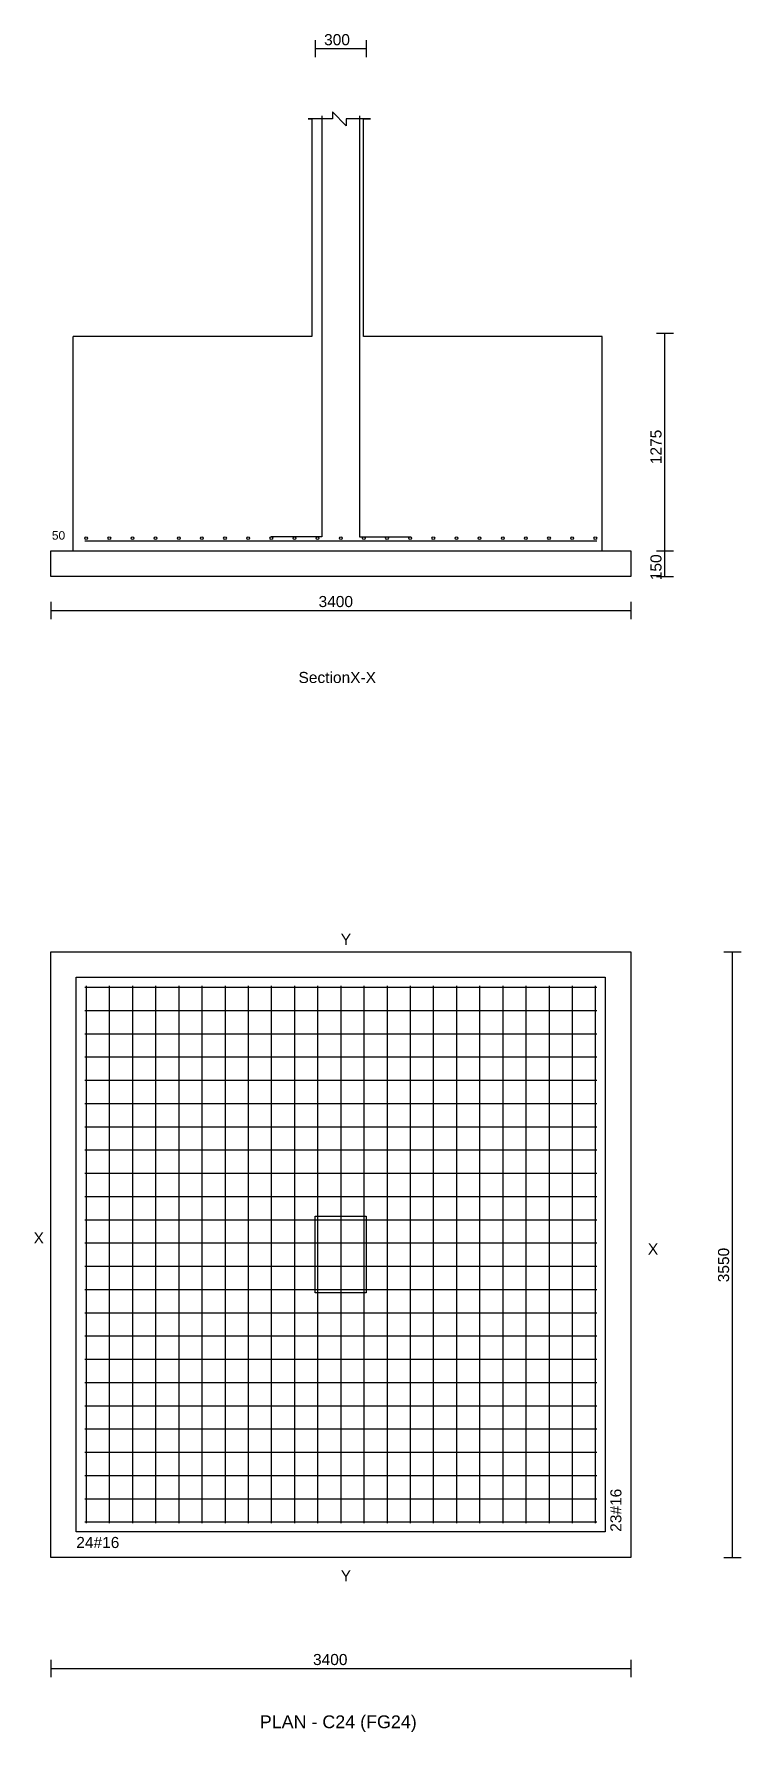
# Model space of a CAD drawing. Extents: x 0 to 27, y -1 to 285.
# Drawn here: x 22.38 to 26.52, y 75.89 to 85.84 of the extents above; entities that cross this region are included whole.
import ezdxf
from ezdxf.enums import TextEntityAlignment as Align

# ---------------------------------------------------------------- set-up
doc = ezdxf.new("R2010")
doc.units = 0
for name, color, linetype in [('Bottom_Cover', 7, 'CONTINUOUS'), ('Column_Bars', 4, 'CONTINUOUS'), ('Column_Dimension', 7, 'CONTINUOUS'), ('Columns', 4, 'CONTINUOUS'), ('dim_all', 7, 'CONTINUOUS'), ('Footing_Plan', 7, 'CONTINUOUS'), ('PCC', 2, 'CONTINUOUS'), ('PCC_Depth', 7, 'CONTINUOUS'), ('Pcc_Plan', 2, 'CONTINUOUS'), ('Plan', 7, 'CONTINUOUS'), ('Plan_Rf_Xdir', 1, 'CONTINUOUS'), ('Plan_Rf_Ydir', 3, 'CONTINUOUS'), ('Section', 2, 'CONTINUOUS'), ('SectionName', 3, 'CONTINUOUS'), ('Sectn_Rf_Xdir', 1, 'CONTINUOUS'), ('Sectn_Rf_Ydir', 3, 'CONTINUOUS'), ('Total_Depth', 7, 'CONTINUOUS'), ('X_Dimension', 7, 'CONTINUOUS')]:
    doc.layers.add(name, color=color, linetype=linetype)
doc.styles.add('STRUDS_Arial', font='ARIAL.TTF', dxfattribs={"height": 0.04})

msp = doc.modelspace()

# ---------------------------------------------------------------- texts
at = {"layer": 'Bottom_Cover', "style": 'STRUDS_Arial'}
msp.add_text('50', height=0.05, dxfattribs=at).set_placement((22.4821, 82.8775))
at = {"layer": 'Column_Dimension', "style": 'STRUDS_Arial'}
msp.add_text('300', height=0.065, dxfattribs=at).set_placement((24.0775, 85.7756))
at = {"layer": 'dim_all', "style": 'STRUDS_Arial'}
msp.add_text('3550 ', height=0.065, rotation=90, dxfattribs=at).set_placement((26.4511, 78.525))
msp.add_text('3400 ', height=0.065, dxfattribs=at).set_placement((24.0125, 76.2816))
at = {"layer": 'PCC_Depth', "style": 'STRUDS_Arial'}
msp.add_text('150', height=0.065, rotation=90, dxfattribs=at).set_placement((26.055, 82.64))
at = {"layer": 'Plan', "style": 'STRUDS_Arial'}
msp.add_text('PLAN - C24 (FG24) ', height=0.075, dxfattribs=at).set_placement((24.175, 75.9116), align=Align.CENTER)
at = {"layer": 'Plan_Rf_Xdir', "style": 'STRUDS_Arial'}
msp.add_text('24#16', height=0.065, dxfattribs=at).set_placement((22.625, 76.9675))
at = {"layer": 'Plan_Rf_Ydir', "style": 'STRUDS_Arial'}
msp.add_text('23#16', height=0.065, rotation=90, dxfattribs=at).set_placement((25.82, 77.0625))
at = {"layer": 'Section', "style": 'STRUDS_Arial'}
msp.add_text('SectionX-X', height=0.065, dxfattribs=at).set_placement((23.9275, 82.0375))
at = {"layer": 'SectionName', "style": 'STRUDS_Arial'}
for s, p in [('Y', (24.175, 80.5025)), ('X', (22.375, 78.7525)), ('X', (25.975, 78.6875)), ('Y', (24.175, 76.7725))]:
    msp.add_text(s, height=0.065, dxfattribs=at).set_placement(p)
at = {"layer": 'Total_Depth', "style": 'STRUDS_Arial'}
msp.add_text('1275', height=0.065, rotation=90, dxfattribs=at).set_placement((26.055, 83.32))
at = {"layer": 'X_Dimension', "style": 'STRUDS_Arial'}
msp.add_text('3400', height=0.065, dxfattribs=at).set_placement((24.045, 82.4825))

# ---------------------------------------------------------------- linework, layer by layer
at = {"layer": 'Column_Bars'}
for p, q in [((24.065, 85.3625), (24.065, 82.8945)), ((24.285, 85.3625), (24.285, 82.8945)), ((24.065, 82.8945), (23.765, 82.8945)), ((24.285, 82.8945), (24.585, 82.8945))]:
    msp.add_line(p, q, dxfattribs=at)
at = {"layer": 'Columns'}
for p, q in [((24.025, 78.4625), (24.025, 78.9125)), ((24.025, 78.9125), (24.325, 78.9125)), ((24.325, 78.9125), (24.325, 78.4625)), ((24.325, 78.4625), (24.025, 78.4625))]:
    msp.add_line(p, q, dxfattribs=at)
at = {"layer": 'dim_all'}
for p, q in [((24.025, 85.8056), (24.025, 85.7056)), ((24.325, 85.8056), (24.325, 85.7056)), ((24.025, 85.7556), (24.325, 85.7556)), ((26.025, 84.0875), (26.125, 84.0875)), ((26.075, 82.8125), (26.075, 84.0875)), ((26.025, 82.8125), (26.125, 82.8125)), ((26.025, 82.8125), (26.125, 82.8125)), ((26.075, 82.6625), (26.075, 82.8125)), ((26.025, 82.6625), (26.125, 82.6625)), ((22.475, 82.5125), (22.475, 82.4125)), ((25.875, 82.5125), (25.875, 82.4125)), ((22.475, 82.4625), (25.875, 82.4625)), ((26.4211, 80.4625), (26.5211, 80.4625)), ((26.4711, 76.9125), (26.4711, 80.4625)), ((26.4211, 76.9125), (26.5211, 76.9125)), ((22.475, 76.3116), (22.475, 76.2116)), ((22.475, 76.2616), (25.875, 76.2616)), ((25.875, 76.3116), (25.875, 76.2116))]:
    msp.add_line(p, q, dxfattribs=at)
at = {"layer": 'Footing_Plan'}
for p, q in [((22.625, 77.0625), (22.625, 80.3125)), ((22.625, 80.3125), (25.725, 80.3125)), ((25.725, 80.3125), (25.725, 77.0625)), ((25.725, 77.0625), (22.625, 77.0625))]:
    msp.add_line(p, q, dxfattribs=at)
at = {"layer": 'PCC'}
for p, q in [((22.475, 82.6625), (22.475, 82.8125)), ((22.475, 82.8125), (25.875, 82.8125)), ((22.475, 82.6625), (22.475, 82.8125)), ((22.475, 82.8125), (25.875, 82.8125)), ((25.875, 82.8125), (25.875, 82.6625)), ((25.875, 82.8125), (25.875, 82.6625)), ((25.875, 82.6625), (22.475, 82.6625)), ((25.875, 82.6625), (22.475, 82.6625))]:
    msp.add_line(p, q, dxfattribs=at)
at = {"layer": 'Pcc_Plan'}
for p, q in [((22.475, 76.9125), (22.475, 80.4625)), ((22.475, 80.4625), (25.875, 80.4625)), ((25.875, 80.4625), (25.875, 76.9125)), ((25.875, 76.9125), (22.475, 76.9125))]:
    msp.add_line(p, q, dxfattribs=at)
at = {"layer": 'Plan_Rf_Xdir'}
for p, q in [((22.675, 80.2545), (25.675, 80.2545)), ((22.675, 80.1182), (25.675, 80.1182)), ((22.675, 79.982), (25.675, 79.982)), ((22.675, 79.8457), (25.675, 79.8457)), ((22.675, 79.7095), (25.675, 79.7095)), ((22.675, 79.5732), (25.675, 79.5732)), ((22.675, 79.4369), (25.675, 79.4369)), ((22.675, 79.3007), (25.675, 79.3007)), ((22.675, 79.1644), (25.675, 79.1644)), ((22.675, 79.0282), (25.675, 79.0282)), ((22.675, 78.8919), (25.675, 78.8919)), ((22.675, 78.7556), (25.675, 78.7556)), ((22.675, 78.6194), (25.675, 78.6194)), ((22.675, 78.4831), (25.675, 78.4831)), ((22.675, 78.3468), (25.675, 78.3468)), ((22.675, 78.2106), (25.675, 78.2106)), ((22.675, 78.0743), (25.675, 78.0743)), ((22.675, 77.9381), (25.675, 77.9381)), ((22.675, 77.8018), (25.675, 77.8018)), ((22.675, 77.6655), (25.675, 77.6655)), ((22.675, 77.5293), (25.675, 77.5293)), ((22.675, 77.393), (25.675, 77.393)), ((22.675, 77.2568), (25.675, 77.2568)), ((22.675, 77.1205), (25.675, 77.1205))]:
    msp.add_line(p, q, dxfattribs=at)
at = {"layer": 'Plan_Rf_Ydir'}
for p, q in [((22.683, 80.2625), (22.683, 77.1125)), ((22.8186, 80.2625), (22.8186, 77.1125)), ((22.9543, 80.2625), (22.9543, 77.1125)), ((23.0899, 80.2625), (23.0899, 77.1125)), ((23.2255, 80.2625), (23.2255, 77.1125)), ((23.3612, 80.2625), (23.3612, 77.1125)), ((23.4968, 80.2625), (23.4968, 77.1125)), ((23.6325, 80.2625), (23.6325, 77.1125)), ((23.7681, 80.2625), (23.7681, 77.1125)), ((23.9037, 80.2625), (23.9037, 77.1125)), ((24.0394, 80.2625), (24.0394, 77.1125)), ((24.175, 80.2625), (24.175, 77.1125)), ((24.3106, 80.2625), (24.3106, 77.1125)), ((24.4463, 80.2625), (24.4463, 77.1125)), ((24.5819, 80.2625), (24.5819, 77.1125)), ((24.7176, 80.2625), (24.7176, 77.1125)), ((24.8532, 80.2625), (24.8532, 77.1125)), ((24.9888, 80.2625), (24.9888, 77.1125)), ((25.1245, 80.2625), (25.1245, 77.1125)), ((25.2601, 80.2625), (25.2601, 77.1125)), ((25.3957, 80.2625), (25.3957, 77.1125)), ((25.5314, 80.2625), (25.5314, 77.1125)), ((25.667, 80.2625), (25.667, 77.1125))]:
    msp.add_line(p, q, dxfattribs=at)
at = {"layer": 'Section'}
for p, q in [((24.0048, 85.3437), (23.9846, 85.3437)), ((23.9846, 85.3437), (24.0048, 85.3437)), ((24.1264, 85.3437), (24.0048, 85.3437)), ((24.0048, 85.3437), (24.0048, 84.0675)), ((24.2074, 85.3032), (24.1264, 85.3842)), ((24.1264, 85.3842), (24.1264, 85.3437)), ((24.3087, 85.3437), (24.2074, 85.3437)), ((24.2074, 85.3437), (24.2074, 85.3032)), ((24.3087, 84.0675), (24.3087, 85.3437)), ((24.3087, 85.3437), (24.3492, 85.3437)), ((24.3492, 85.3437), (24.3087, 85.3437)), ((24.0048, 84.0675), (22.6071, 84.0675)), ((22.6071, 82.8116), (22.6071, 84.0675)), ((24.0048, 84.0675), (24.0048, 84.0675)), ((24.0048, 84.0675), (24.0048, 84.0675)), ((24.0048, 84.0675), (24.0048, 84.0675)), ((25.7064, 84.0675), (24.3087, 84.0675)), ((24.3087, 84.0675), (24.3087, 84.0675)), ((24.3087, 84.0675), (24.3087, 84.0675)), ((24.3087, 84.0675), (24.3087, 84.0675)), ((25.7064, 82.8116), (25.7064, 84.0675)), ((22.6071, 82.8116), (25.7064, 82.8116))]:
    msp.add_line(p, q, dxfattribs=at)
at = {"layer": 'Sectn_Rf_Xdir'}
msp.add_line((22.675, 82.8705), (25.675, 82.8705), dxfattribs=at)
at = {"layer": 'Sectn_Rf_Ydir'}
for centre in [(22.683, 82.8865), (22.8186, 82.8865), (22.9543, 82.8865), (23.0899, 82.8865), (23.2255, 82.8865), (23.3612, 82.8865), (23.4968, 82.8865), (23.6325, 82.8865), (23.7681, 82.8865), (23.9037, 82.8865), (24.0394, 82.8865), (24.175, 82.8865), (24.3106, 82.8865), (24.4463, 82.8865), (24.5819, 82.8865), (24.7176, 82.8865), (24.8532, 82.8865), (24.9888, 82.8865), (25.1245, 82.8865), (25.2601, 82.8865), (25.3957, 82.8865), (25.5314, 82.8865), (25.667, 82.8865)]:
    msp.add_circle(centre, 0.008, dxfattribs=at)

msp.set_redraw_order([(e.dxf.handle, doc.entitydb.next_handle()) for e in msp.query("TEXT MTEXT ATTDEF DIMENSION ARC_DIMENSION")])  # texts and dimensions are drawn at this point

doc.saveas('drawing.dxf')
